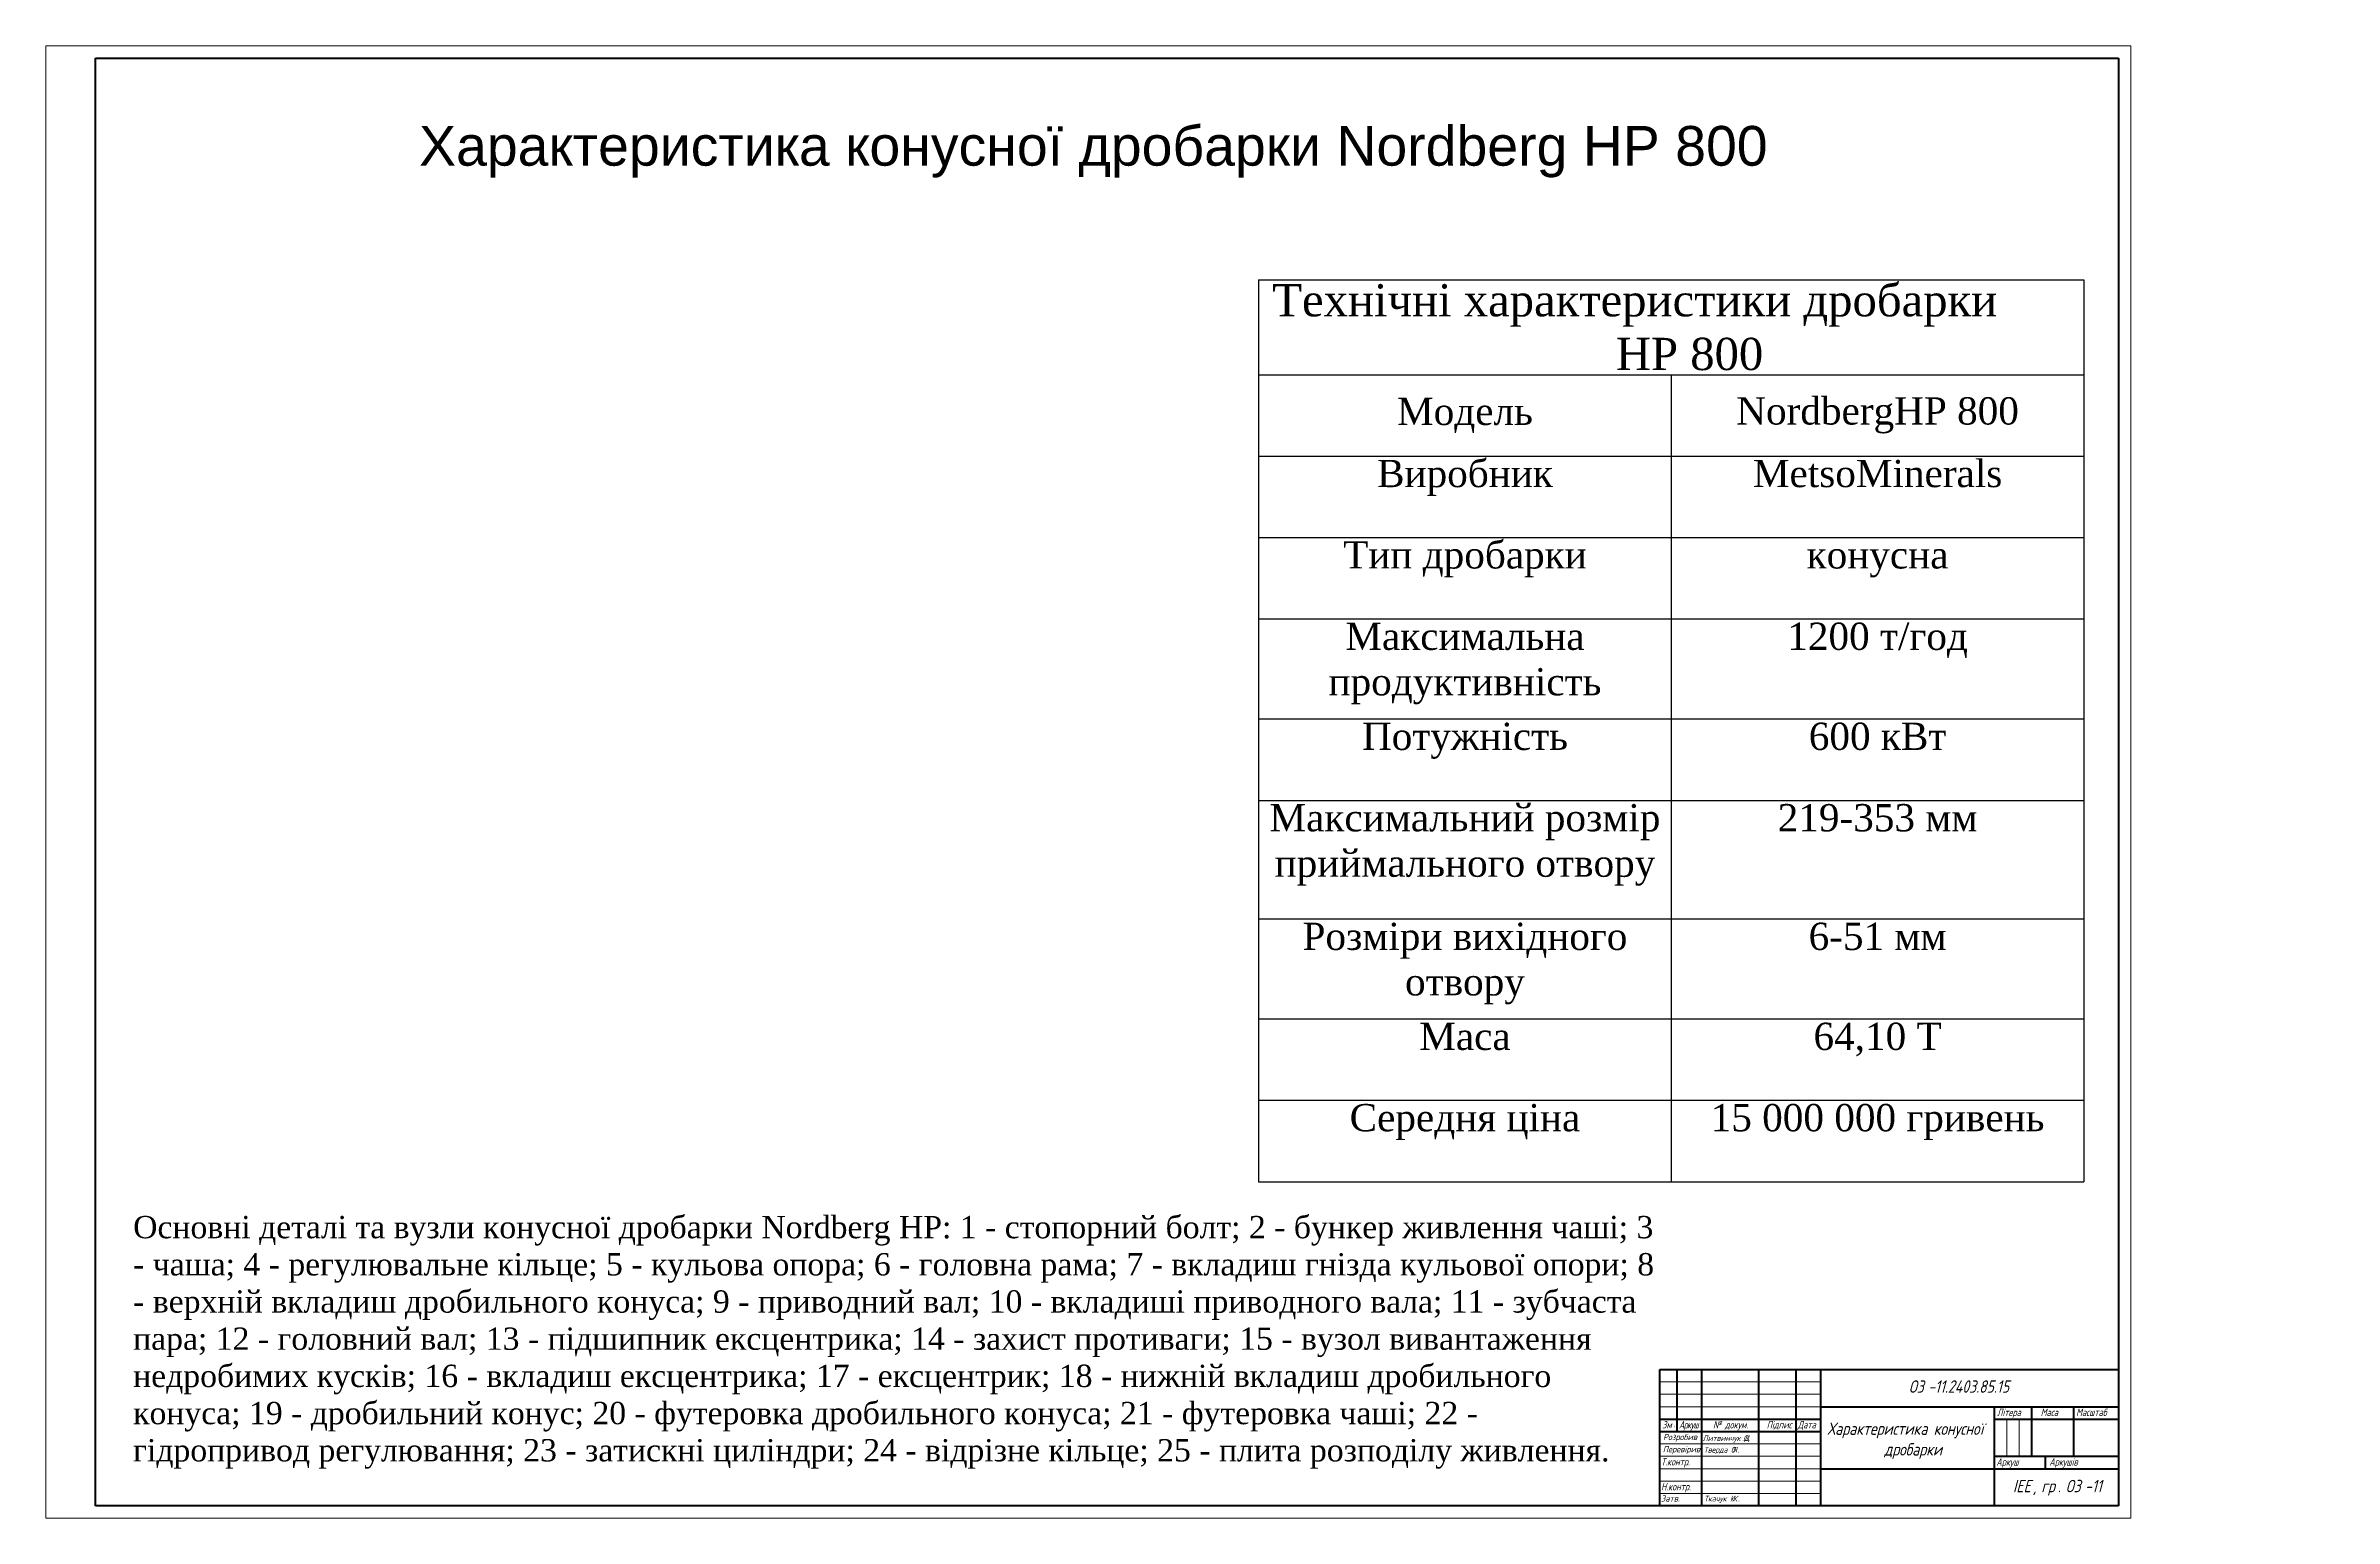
# Model space of a CAD drawing. Header units: millimetres. Extents: x 2024 to 4373, y 1521 to 2347.
# Drawn here: x 2024 to 2947, y 1521 to 2115 of the extents above; entities that cross this region are included whole.
import ezdxf

# ---------------------------------------------------------------- set-up
doc = ezdxf.new("R2010")
doc.units = ezdxf.units.MM
doc.linetypes.add('K5LT_BASIC', pattern=[0])
doc.linetypes.add('K5LT_THIN', pattern=[0])
doc.styles.add('KTEXTSTYLE', font='bgothl.ttf', dxfattribs={"width": 0.96, "height": 5})
doc.styles.get("Standard").update_dxf_attribs({"font": 'arial.ttf'})
doc.styles.add('стиль1', font='GOST_A.TTF', dxfattribs={"oblique": 15})

msp = doc.modelspace()

# ---------------------------------------------------------------- texts
at = {"style": 'стиль1', "oblique": 15}
for s, height, p in [('ОЗ', 5, (2775.33, 1572.05)), ('-11.2403.85.15', 5, (2783.11, 1572.05)), ('Характеристика конусної', 5, (2742.45, 1555.06)), ('Литвинчук Д', 2.3, (2692.17, 1552.59)), ('.', 2.3, (2708.08, 1552.59)), ('О', 2.3, (2708.55, 1552.59)), ('.', 2.3, (2710.65, 1552.59)), (' дробарки', 5, (2762.84, 1546.72)), ('Тверда О', 2.3, (2692.63, 1547.91)), ('.', 2.3, (2703.77, 1547.91)), ('Я', 2.3, (2704.25, 1547.91)), ('.', 2.3, (2706.34, 1547.91)), ('ІЕЕ', 5, (2817.32, 1531.9)), (', ', 5, (2825.45, 1531.9)), ('гр', 5, (2828.75, 1531.9)), ('. ', 5, (2835.43, 1531.9)), ('ОЗ', 5, (2838.61, 1531.9)), ('-11', 5, (2846.38, 1531.9)), ('Ткачук К', 2.3, (2692.74, 1528.19)), ('.', 2.3, (2703.88, 1528.19)), ('К', 2.3, (2704.36, 1528.19)), ('.', 2.3, (2706.45, 1528.19))]:
    msp.add_text(s, height=height, dxfattribs=at).set_placement(p)
at = {"attachment_point": 1}
for s, width, heights, insert, char_height in [('{\\H6.4x;Характеристика конусної дробарки Nordberg HP 800}', 545.9395, [31.99], (2174.45, 2083.05), 2.5), ('{\\fTimes New Roman|b0|i0|c204|p18;Основні деталі та вузли конусної дробарки Nordberg HP: 1 - cтопорний болт; 2 - бункер живлення чаші; 3 - чаша; 4 - регулювальне кільце; 5 - кульова опора; 6 - головна рама; 7 - вкладиш гнізда кульової опори; 8 - верхній вкладиш дробильного конуса; 9 - приводний вал; 10 - вкладиші приводного вала; 11 - зубчаста пара; 12 - головний вал; 13 - підшипник ексцентрика; 14 - захист противаги; 15 - вузол вивантаження недробимих кусків; 16 - вкладиш ексцентрика; 17 - ексцентрик; 18 - нижній вкладиш дробильного конуса; 19 - дробильний конус; 20 - футеровка дробильного конуса; 21 - футеровка чаші; 22 - гідропривод регулювання; 23 - затискні циліндри; 24 - відрізне кільце; 25 - плита розподілу живлення.}', 613.6339, [118.94], (2059.13, 1643.37), 9)]:
    msp.add_mtext_dynamic_manual_height_columns(s, width=width, gutter_width=12.5, heights=heights, dxfattribs=dict(at, insert=insert, char_height=char_height))
at = {"color": 7, "char_height": 2.5, "attachment_point": 1, "rotation": 90, "style": 'KTEXTSTYLE'}
for insert in [(2032.66, 1780.27), (2946.89, 1780.27)]:
    msp.add_mtext('\\H3.5;\\W0.965;\\Q15;\\Q15; ', dxfattribs=dict(at, insert=insert))
at = {"color": 7, "attachment_point": 1, "style": 'стиль1'}
for s, insert, char_height in [('Зм', (2675.84, 1560.65), 3), ('{\\T0.85;Аркуш}', (2682.6, 1560.65), 3), ('№ докум.', (2696.33, 1560.65), 3), ('Підпис', (2717.97, 1560.65), 3), ('Дата', (2730.5, 1560.65), 3), ('Літера', (2810.87, 1565.65), 3), ('Маса', (2828.49, 1565.65), 3), ('Масштаб', (2842.77, 1565.67), 3), ('Розробив', (2676.19, 1555.44), 2.5), ('.', (2680.28, 1560.65), 2.5), ('Т.контр.', (2675.38, 1545.7), 3), ('Перевірив', (2676.07, 1550.51), 2.5), ('Аркуш', (2810.61, 1545.65), 3), ('Аркушів', (2831.97, 1545.65), 3), ('Н.контр.', (2675.38, 1535.67), 3), ('Затв.', (2675.38, 1530.65), 2.5)]:
    msp.add_mtext(s, dxfattribs=dict(at, insert=insert, char_height=char_height))

# ---------------------------------------------------------------- blocks, each defined once
blk = doc.blocks.new('*T15')
at = {"color": 0, "linetype": 'ByBlock', "lineweight": -2, "transparency": 16777216}
for p, q in [((0, 0), (332.84, 0)), ((0, 0), (0, -363.77)), ((332.84, 0), (332.84, -363.77)), ((0, -38.22), (332.84, -38.22)), ((166.42, -38.22), (166.42, -363.77)), ((0, -71.07), (332.84, -71.07)), ((0, -103.9), (332.84, -103.9)), ((0, -136.74), (332.84, -136.74)), ((0, -177.09), (332.84, -177.09)), ((0, -209.93), (332.84, -209.93)), ((0, -257.78), (332.84, -257.78)), ((0, -298.13), (332.84, -298.13)), ((0, -330.93), (332.84, -330.93)), ((0, -363.77), (332.84, -363.77))]:
    blk.add_line(p, q, dxfattribs=at)
at = {"color": 0, "transparency": 16777216}
for s, insert, char_height, width, attachment_point in [('{\\fTimes New Roman|b0|i0|c204|p18;\\C256;Технічні характеристики дробарки           НР 800}', (166.42, -19.11), 13, 329.8353, 5), ('{\\fTimes New Roman|b0|i0|c204|p18;\\C256;Модель}', (83.21, -54.64), 11, 163.4177, 5), ('{\\fTimes New Roman|b0|i0|c204|p18;\\C256;NordbergHP 800}', (249.63, -54.64), 11, 163.4177, 5), ('{\\fTimes New Roman|b0|i0|c204|p18;\\C256;Виробник}', (83.21, -72.57), 11, 163.4177, 2), ('{\\fTimes New Roman|b0|i0|c204|p18;\\C256;MetsoMinerals}', (249.63, -72.57), 11, 163.4177, 2), ('{\\fTimes New Roman|b0|i0|c204|p18;\\C256;Тип дробарки}', (83.21, -105.4), 11, 163.4177, 2), ('{\\fTimes New Roman|b0|i0|c204|p18;\\C256;конусна}', (249.63, -105.4), 11, 163.4177, 2), ('{\\fTimes New Roman|b0|i0|c204|p18;\\C256;Максимальна продуктивність}', (83.21, -138.24), 11, 163.4177, 2), ('{\\fTimes New Roman|b0|i0|c204|p18;\\C256;1200 т/год}', (249.63, -138.24), 11, 163.4177, 2), ('{\\fTimes New Roman|b0|i0|c204|p18;\\C256;Потужність}', (83.21, -178.59), 11, 163.4177, 2), ('{\\fTimes New Roman|b0|i0|c204|p18;\\C256;600 кВт}', (249.63, -178.59), 11, 163.4177, 2), ('{\\fTimes New Roman|b0|i0|c204|p18;\\C256;Максимальний розмір приймального отвору}', (83.21, -211.43), 11, 163.4177, 2), ('{\\fTimes New Roman|b0|i0|c204|p18;\\C256;219-353 мм}', (249.63, -211.43), 11, 163.4177, 2), ('{\\fTimes New Roman|b0|i0|c204|p18;\\C256;Розміри вихідного отвору}', (83.21, -259.28), 11, 163.4177, 2), ('{\\fTimes New Roman|b0|i0|c204|p18;\\C256;6-51 мм}', (249.63, -259.28), 11, 163.4177, 2), ('{\\fTimes New Roman|b0|i0|c204|p18;\\C256;Маса}', (83.21, -299.63), 11, 163.4177, 2), ('{\\fTimes New Roman|b0|i0|c204|p18;\\C256;64,10 Т', (249.63, -299.63), 11, 163.4177, 2), ('{\\fTimes New Roman|b0|i0|c204|p18;\\C256;15\\~000\\~000 гривень}', (249.63, -332.43), 11, 163.4177, 2), ('{\\fTimes New Roman|b0|i0|c204|p18;\\C256;Середня ціна}', (83.21, -332.43), 11, 163.4177, 2)]:
    blk.add_mtext(s, dxfattribs=dict(at, insert=insert, char_height=char_height, width=width, attachment_point=attachment_point))

# ---------------------------------------------------------------- linework, layer by layer
at = {"color": 7, "linetype": 'K5LT_THIN', "lineweight": 18}
for p, q in [((2023.88, 1521.42), (2023.88, 2115.42)), ((2023.88, 2115.42), (2864.88, 2115.42)), ((2864.88, 2115.42), (2864.88, 1521.42)), ((2674.88, 1576.42), (2739.88, 1576.42)), ((2674.88, 1571.42), (2739.88, 1571.42)), ((2674.88, 1566.42), (2739.88, 1566.42)), ((2814.85, 1546.42), (2814.85, 1561.42)), ((2819.87, 1546.42), (2819.87, 1561.42)), ((2674.88, 1551.42), (2739.88, 1551.42)), ((2674.88, 1546.42), (2739.88, 1546.42)), ((2674.88, 1541.42), (2739.88, 1541.42)), ((2674.88, 1536.42), (2739.88, 1536.42)), ((2674.88, 1531.42), (2739.88, 1531.42)), ((2864.88, 1521.42), (2023.88, 1521.42))]:
    msp.add_line(p, q, dxfattribs=at)
at = {"color": 7, "linetype": 'K5LT_BASIC', "lineweight": 60}
for p, q in [((2043.88, 1526.42), (2043.88, 2110.42)), ((2043.88, 2110.42), (2859.88, 2110.42)), ((2859.88, 2110.42), (2859.88, 1526.42)), ((2674.88, 1581.42), (2859.88, 1581.42)), ((2674.88, 1526.42), (2674.88, 1581.42)), ((2681.88, 1556.42), (2681.88, 1581.42)), ((2691.88, 1526.42), (2691.88, 1581.42)), ((2714.88, 1526.42), (2714.88, 1581.42)), ((2729.88, 1526.42), (2729.88, 1581.42)), ((2739.88, 1526.42), (2739.88, 1581.42)), ((2674.88, 1561.42), (2739.88, 1561.42)), ((2739.88, 1566.42), (2859.88, 1566.42)), ((2809.88, 1526.42), (2809.88, 1566.42)), ((2809.88, 1561.42), (2824.88, 1561.42)), ((2824.88, 1546.42), (2824.88, 1566.42)), ((2824.88, 1561.42), (2859.88, 1561.42)), ((2841.88, 1546.42), (2841.88, 1566.42)), ((2674.88, 1556.42), (2739.88, 1556.42)), ((2739.88, 1541.42), (2809.88, 1541.42)), ((2809.88, 1546.42), (2859.88, 1546.42)), ((2809.88, 1541.42), (2859.88, 1541.42)), ((2830.46, 1541.42), (2830.46, 1546.42)), ((2859.88, 1526.42), (2043.88, 1526.42))]:
    msp.add_line(p, q, dxfattribs=at)

# ---------------------------------------------------------------- block references
msp.add_blockref('*T15', (2513.08, 2020.95))

msp.set_redraw_order([(e.dxf.handle, doc.entitydb.next_handle()) for e in msp.query("TEXT MTEXT ATTDEF DIMENSION ARC_DIMENSION")])  # texts and dimensions are drawn at this point

doc.saveas('drawing.dxf')
